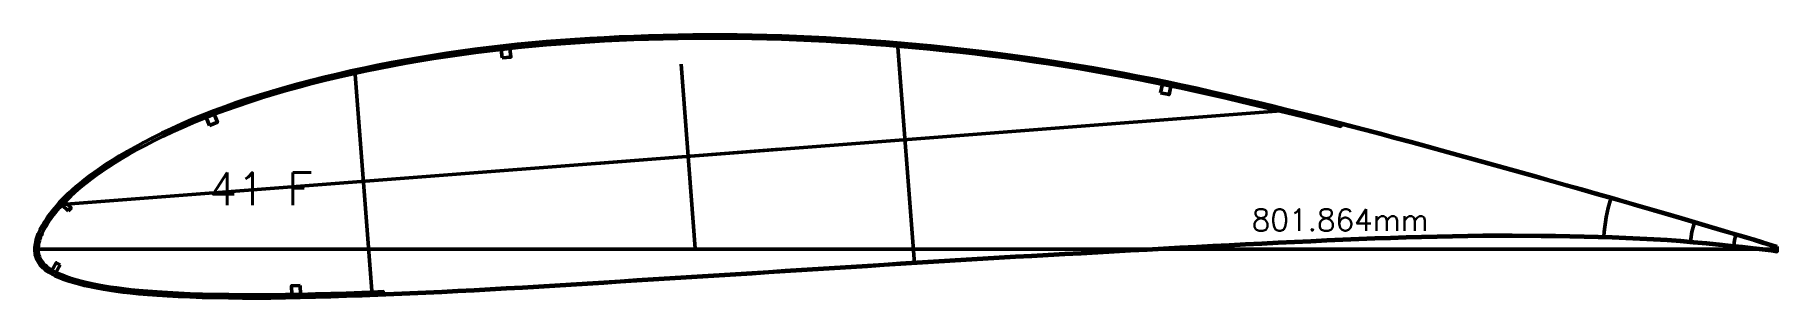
# Model space of a CAD drawing. Header units: metres. Extents: x -405 to 675, y -15418 to 133.
# Drawn here: x -301 to 501, y -8023 to -7901 of the extents above; entities that cross this region are included whole.
import ezdxf
from ezdxf.enums import TextEntityAlignment as Align

# ---------------------------------------------------------------- set-up
doc = ezdxf.new("R2010")
doc.units = ezdxf.units.M
for name, color, linetype, lineweight in [('FoilLayer', 7, 'Continuous', 50), ('RefFoilLayer', 7, 'Continuous', 50), ('StringerLayer', 7, 'Continuous', 50), ('SubLayer', 7, 'Continuous', 50), ('TextLayer', 7, 'Continuous', 50)]:
    doc.layers.add(name, color=color, linetype=linetype, lineweight=lineweight)
doc.styles.add('MSゴシック', font='romans')

msp = doc.modelspace()

# ---------------------------------------------------------------- texts
at = {"layer": 'TextLayer', "style": 'MSゴシック'}
msp.add_text('41 F', height=15, dxfattribs=at).set_placement((-220.51, -7979.76))
msp.add_text('801.864mm', height=10, dxfattribs=at).set_placement((340.79, -7994.58), align=Align.BOTTOM_RIGHT)

# ---------------------------------------------------------------- linework, layer by layer
at = {"layer": 'FoilLayer'}
msp.add_lwpolyline([(501.03, -7999.23), (498.58, -7998.44), (494.63, -7997.25), (490.37, -7995.93), (485.71, -7994.52), (480.63, -7993.02), (475.17, -7991.4), (469.38, -7989.68), (463.33, -7987.89), (457.11, -7986.05), (450.82, -7984.22), (444.49, -7982.41), (438.07, -7980.53), (431.57, -7978.62), (424.96, -7976.73), (418.25, -7974.82), (411.42, -7972.9), (404.46, -7970.94), (397.4, -7968.95), (390.25, -7966.94), (383.05, -7964.93), (375.83, -7962.91), (368.6, -7960.89), (361.38, -7958.88), (354.16, -7956.88), (346.95, -7954.9), (339.75, -7952.93), (332.58, -7950.98), (325.44, -7949.05), (318.31, -7947.15), (311.2, -7945.27), (304.1, -7943.42), (300.59, -7942.51), (300.32, -7943.53), (296.76, -7942.61), (289.7, -7940.81), (282.66, -7939.04), (275.62, -7937.3), (268.58, -7935.59), (261.55, -7933.9), (254.54, -7932.24), (247.57, -7930.61), (240.66, -7929.02), (233.79, -7927.49), (226.96, -7926), (220.15, -7924.57), (213.35, -7923.18), (206.57, -7921.84), (199.8, -7920.54), (193.05, -7919.29), (186.3, -7918.1), (179.55, -7916.95), (172.79, -7915.85), (166.02, -7914.8), (159.24, -7913.79), (152.45, -7912.83), (145.65, -7911.91), (138.85, -7911.04), (132.04, -7910.21), (125.22, -7909.43), (118.37, -7908.7), (111.51, -7908), (104.64, -7907.35), (97.76, -7906.73), (90.89, -7906.16), (84.02, -7905.64), (77.16, -7905.15), (70.31, -7904.71), (63.46, -7904.32), (56.63, -7903.98), (49.8, -7903.68), (42.97, -7903.43), (36.16, -7903.23), (29.34, -7903.08), (22.54, -7902.98), (15.74, -7902.92), (8.94, -7902.92), (2.14, -7902.96), (-4.66, -7903.05), (-11.45, -7903.19), (-18.24, -7903.38), (-25.01, -7903.61), (-31.77, -7903.9), (-38.51, -7904.23), (-45.25, -7904.61), (-51.96, -7905.04), (-58.63, -7905.52), (-65.26, -7906.04), (-71.85, -7906.62), (-78.39, -7907.25), (-84.9, -7907.95), (-91.41, -7908.72), (-97.9, -7909.54), (-104.37, -7910.42), (-110.82, -7911.35), (-117.25, -7912.34), (-123.64, -7913.39), (-130, -7914.5), (-136.32, -7915.66), (-142.59, -7916.88), (-148.81, -7918.16), (-154.99, -7919.49), (-161.1, -7920.89), (-167.16, -7922.34), (-173.17, -7923.86), (-179.13, -7925.44), (-185.01, -7927.06), (-190.78, -7928.72), (-196.42, -7930.43), (-201.94, -7932.19), (-207.35, -7934), (-212.63, -7935.88), (-217.81, -7937.81), (-222.86, -7939.78), (-227.78, -7941.81), (-232.56, -7943.86), (-237.18, -7945.95), (-241.64, -7948.06), (-245.92, -7950.17), (-249.99, -7952.26), (-253.85, -7954.33), (-257.48, -7956.36), (-260.89, -7958.36), (-264.07, -7960.32), (-267.04, -7962.24), (-269.8, -7964.1), (-272.36, -7965.9), (-274.73, -7967.63), (-276.93, -7969.31), (-278.95, -7970.92), (-280.81, -7972.48), (-282.52, -7974), (-284.11, -7975.47), (-285.57, -7976.88), (-286.93, -7978.25), (-288.18, -7979.57), (-289.33, -7980.85), (-290.4, -7982.08), (-291.38, -7983.28), (-292.29, -7984.44), (-293.12, -7985.57), (-293.89, -7986.67), (-294.6, -7987.73), (-295.24, -7988.77), (-295.84, -7989.79), (-296.39, -7990.78), (-296.89, -7991.71), (-297.32, -7992.62), (-297.71, -7993.55), (-298.06, -7994.46), (-298.37, -7995.3), (-298.62, -7996.11), (-298.82, -7996.94), (-298.97, -7997.75), (-299.09, -7998.54), (-299.17, -7999.29), (-299.2, -8000.05), (-299.19, -8000.74), (-299.14, -8001.43), (-299.03, -8002.13), (-298.86, -8002.82), (-298.62, -8003.52), (-298.33, -8004.22), (-297.97, -8004.9), (-297.54, -8005.57), (-297.05, -8006.22), (-296.49, -8006.86), (-295.86, -8007.49), (-295.17, -8008.1), (-294.41, -8008.7), (-293.6, -8009.28), (-292.71, -8009.83), (-291.77, -8010.37), (-290.74, -8010.89), (-289.64, -8011.39), (-288.46, -8011.88), (-287.2, -8012.37), (-285.86, -8012.85), (-284.43, -8013.33), (-282.91, -8013.8), (-281.29, -8014.28), (-279.56, -8014.75), (-277.71, -8015.2), (-275.71, -8015.65), (-273.56, -8016.1), (-271.24, -8016.55), (-268.74, -8017), (-266.04, -8017.44), (-263.12, -8017.88), (-259.95, -8018.29), (-256.52, -8018.68), (-252.79, -8019.05), (-248.73, -8019.39), (-244.35, -8019.72), (-239.64, -8020.03), (-234.61, -8020.3), (-229.27, -8020.52), (-223.61, -8020.7), (-217.67, -8020.84), (-211.49, -8020.95), (-205.14, -8021.03), (-198.67, -8021.06), (-192.09, -8021.04), (-185.39, -8020.95), (-178.56, -8020.81), (-171.59, -8020.64), (-164.54, -8020.44), (-157.39, -8020.2), (-150.15, -8019.94), (-142.84, -8019.66), (-140.39, -8019.56), (-140.34, -8020.61), (-135.45, -8020.42), (-128.11, -8020.11), (-120.76, -8019.79), (-113.4, -8019.44), (-106.01, -8019.07), (-98.58, -8018.68), (-91.14, -8018.29), (-83.71, -8017.88), (-76.29, -8017.46), (-68.85, -8017.02), (-61.38, -8016.55), (-53.88, -8016.08), (-46.35, -8015.61), (-38.82, -8015.15), (-31.27, -8014.68), (-23.71, -8014.2), (-16.12, -8013.72), (-8.53, -8013.24), (-0.94, -8012.76), (6.65, -8012.29), (14.24, -8011.82), (21.83, -8011.34), (29.41, -8010.86), (37, -8010.38), (44.59, -8009.9), (52.18, -8009.42), (59.77, -8008.94), (67.36, -8008.47), (74.95, -8007.99), (82.54, -8007.5), (90.12, -8007.01), (97.7, -8006.53), (105.27, -8006.05), (112.84, -8005.58), (120.4, -8005.11), (127.96, -8004.66), (135.52, -8004.2), (143.06, -8003.76), (150.6, -8003.32), (158.14, -8002.9), (165.7, -8002.48), (173.27, -8002.07), (180.85, -8001.66), (188.43, -8001.24), (196.01, -8000.81), (203.59, -8000.4), (211.16, -7999.99), (218.73, -7999.58), (226.3, -7999.18), (233.87, -7998.77), (241.42, -7998.36), (248.95, -7997.97), (256.46, -7997.59), (263.98, -7997.22), (271.51, -7996.85), (279.03, -7996.49), (286.51, -7996.13), (293.94, -7995.79), (301.32, -7995.47), (308.66, -7995.17), (315.98, -7994.88), (323.23, -7994.61), (330.4, -7994.38), (337.53, -7994.2), (344.66, -7994.04), (351.75, -7993.91), (358.78, -7993.77), (365.69, -7993.65), (372.46, -7993.6), (379.2, -7993.63), (385.95, -7993.67), (392.64, -7993.69), (399.23, -7993.76), (405.8, -7993.91), (412.34, -7994.06), (418.82, -7994.17), (425.21, -7994.33), (431.58, -7994.61), (437.98, -7994.93), (444.36, -7995.26), (450.57, -7995.61), (456.66, -7996.07), (462.72, -7996.61), (468.66, -7997.16), (474.41, -7997.71), (479.88, -7998.28), (485.06, -7998.85), (489.92, -7999.39), (494.44, -7999.91), (498.6, -8000.42), (501.17, -8000.76)], close=True, dxfattribs=at)
at = {"layer": 'RefFoilLayer'}
msp.add_lwpolyline([(501.17, -7998.8), (498.71, -7998.01), (494.77, -7996.82), (490.5, -7995.5), (485.84, -7994.09), (480.76, -7992.59), (475.3, -7990.97), (469.51, -7989.25), (463.46, -7987.46), (457.23, -7985.62), (450.95, -7983.78), (444.62, -7981.98), (438.19, -7980.1), (431.69, -7978.19), (425.09, -7976.3), (418.37, -7974.38), (411.54, -7972.47), (404.59, -7970.51), (397.52, -7968.52), (390.37, -7966.51), (383.17, -7964.49), (375.95, -7962.47), (368.72, -7960.45), (361.5, -7958.45), (354.28, -7956.45), (347.07, -7954.47), (339.87, -7952.5), (332.7, -7950.54), (325.55, -7948.62), (318.43, -7946.72), (311.31, -7944.84), (304.21, -7942.98), (297.13, -7941.15), (290.07, -7939.36), (283.02, -7937.59), (275.97, -7935.84), (268.93, -7934.13), (261.89, -7932.44), (254.88, -7930.78), (247.9, -7929.15), (240.98, -7927.56), (234.11, -7926.02), (227.27, -7924.53), (220.45, -7923.1), (213.65, -7921.71), (206.85, -7920.36), (200.08, -7919.06), (193.31, -7917.82), (186.55, -7916.62), (179.79, -7915.47), (173.02, -7914.37), (166.24, -7913.32), (159.45, -7912.31), (152.65, -7911.34), (145.84, -7910.42), (139.03, -7909.55), (132.21, -7908.72), (125.38, -7907.94), (118.52, -7907.2), (111.65, -7906.51), (104.77, -7905.85), (97.89, -7905.24), (91.01, -7904.67), (84.13, -7904.14), (77.26, -7903.66), (70.39, -7903.22), (63.54, -7902.83), (56.69, -7902.48), (49.85, -7902.18), (43.02, -7901.94), (36.19, -7901.73), (29.37, -7901.58), (22.55, -7901.48), (15.74, -7901.42), (8.93, -7901.42), (2.12, -7901.46), (-4.69, -7901.55), (-11.49, -7901.69), (-18.29, -7901.88), (-25.07, -7902.11), (-31.84, -7902.4), (-38.6, -7902.73), (-45.34, -7903.12), (-52.06, -7903.55), (-58.75, -7904.02), (-65.39, -7904.55), (-71.99, -7905.12), (-78.55, -7905.76), (-85.08, -7906.46), (-91.6, -7907.23), (-98.1, -7908.05), (-104.59, -7908.93), (-111.05, -7909.87), (-117.49, -7910.86), (-123.9, -7911.92), (-130.27, -7913.02), (-136.6, -7914.19), (-142.89, -7915.41), (-149.13, -7916.69), (-155.32, -7918.03), (-161.45, -7919.43), (-167.53, -7920.89), (-173.55, -7922.41), (-179.53, -7924), (-185.42, -7925.62), (-191.21, -7927.29), (-196.88, -7929), (-202.42, -7930.77), (-207.85, -7932.59), (-213.16, -7934.47), (-218.36, -7936.41), (-223.43, -7938.4), (-228.38, -7940.43), (-233.18, -7942.5), (-237.82, -7944.6), (-242.3, -7946.72), (-246.6, -7948.84), (-250.7, -7950.94), (-254.59, -7953.02), (-258.24, -7955.07), (-261.67, -7957.09), (-264.88, -7959.06), (-267.87, -7960.99), (-270.66, -7962.87), (-273.25, -7964.69), (-275.65, -7966.44), (-277.86, -7968.14), (-279.91, -7969.77), (-281.8, -7971.36), (-283.54, -7972.9), (-285.15, -7974.39), (-286.64, -7975.83), (-288.02, -7977.22), (-289.29, -7978.56), (-290.47, -7979.87), (-291.56, -7981.13), (-292.57, -7982.36), (-293.49, -7983.55), (-294.35, -7984.71), (-295.14, -7985.84), (-295.87, -7986.94), (-296.54, -7988.01), (-297.15, -7989.06), (-297.72, -7990.08), (-298.24, -7991.07), (-298.7, -7992.05), (-299.11, -7993.01), (-299.47, -7993.95), (-299.8, -7994.86), (-300.08, -7995.77), (-300.29, -7996.66), (-300.45, -7997.53), (-300.58, -7998.39), (-300.66, -7999.23), (-300.7, -8000.05), (-300.69, -8000.86), (-300.62, -8001.68), (-300.49, -8002.5), (-300.28, -8003.31), (-300, -8004.12), (-299.65, -8004.92), (-299.23, -8005.71), (-298.74, -8006.47), (-298.18, -8007.21), (-297.55, -8007.93), (-296.85, -8008.62), (-296.09, -8009.28), (-295.27, -8009.93), (-294.39, -8010.55), (-293.45, -8011.14), (-292.44, -8011.71), (-291.36, -8012.25), (-290.22, -8012.77), (-289, -8013.28), (-287.71, -8013.78), (-286.34, -8014.27), (-284.88, -8014.76), (-283.33, -8015.24), (-281.68, -8015.73), (-279.92, -8016.2), (-278.04, -8016.67), (-276.02, -8017.12), (-273.85, -8017.57), (-271.51, -8018.02), (-268.98, -8018.48), (-266.26, -8018.92), (-263.31, -8019.36), (-260.12, -8019.78), (-256.67, -8020.18), (-252.91, -8020.54), (-248.84, -8020.89), (-244.44, -8021.22), (-239.72, -8021.53), (-234.68, -8021.79), (-229.31, -8022.02), (-223.65, -8022.2), (-217.69, -8022.34), (-211.51, -8022.45), (-205.15, -8022.53), (-198.66, -8022.56), (-192.07, -8022.54), (-185.36, -8022.45), (-178.52, -8022.31), (-171.55, -8022.14), (-164.49, -8021.94), (-157.33, -8021.7), (-150.09, -8021.43), (-142.78, -8021.16), (-135.43, -8020.87), (-128.09, -8020.56), (-120.74, -8020.24), (-113.38, -8019.89), (-105.99, -8019.52), (-98.56, -8019.13), (-91.12, -8018.74), (-83.68, -8018.33), (-76.26, -8017.91), (-68.82, -8017.47), (-61.35, -8017), (-53.85, -8016.53), (-46.33, -8016.06), (-38.79, -8015.6), (-31.24, -8015.13), (-23.68, -8014.65), (-16.09, -8014.17), (-8.51, -8013.69), (-0.92, -8013.21), (6.68, -8012.74), (14.27, -8012.27), (21.85, -8011.79), (29.44, -8011.31), (37.03, -8010.83), (44.62, -8010.34), (52.21, -8009.87), (59.8, -8009.39), (67.39, -8008.92), (74.98, -8008.44), (82.57, -8007.95), (90.15, -8007.46), (97.73, -8006.98), (105.3, -8006.5), (112.87, -8006.03), (120.43, -8005.56), (127.99, -8005.1), (135.54, -8004.65), (143.09, -8004.21), (150.62, -8003.77), (158.17, -8003.35), (165.72, -8002.93), (173.3, -8002.52), (180.88, -8002.11), (188.46, -8001.68), (196.04, -8001.26), (203.61, -8000.84), (211.18, -8000.43), (218.76, -8000.03), (226.33, -7999.63), (233.89, -7999.22), (241.44, -7998.81), (248.97, -7998.42), (256.48, -7998.04), (264, -7997.67), (271.53, -7997.3), (279.05, -7996.94), (286.53, -7996.58), (293.96, -7996.24), (301.33, -7995.92), (308.68, -7995.62), (316, -7995.33), (323.24, -7995.06), (330.41, -7994.83), (337.54, -7994.65), (344.66, -7994.49), (351.76, -7994.36), (358.79, -7994.22), (365.69, -7994.1), (372.45, -7994.05), (379.2, -7994.08), (385.95, -7994.12), (392.63, -7994.14), (399.22, -7994.21), (405.79, -7994.36), (412.34, -7994.51), (418.81, -7994.62), (425.2, -7994.78), (431.56, -7995.06), (437.96, -7995.38), (444.33, -7995.71), (450.54, -7996.05), (456.62, -7996.52), (462.67, -7997.06), (468.62, -7997.61), (474.36, -7998.16), (479.83, -7998.72), (485.01, -7999.3), (489.87, -7999.84), (494.38, -8000.36), (498.54, -8000.86), (501.11, -8001.2)], close=True, dxfattribs=at)
at = {"layer": 'StringerLayer'}
for points in [[(-85.6, -7912.05), (-81.62, -7911.62), (-82.05, -7907.65), (-86.02, -7908.08), (-85.6, -7912.05)], [(217.42, -7928.08), (221.33, -7928.9), (222.16, -7924.99), (218.25, -7924.16), (217.42, -7928.08)], [(-220.37, -7943.1), (-216.64, -7941.65), (-218.1, -7937.92), (-221.83, -7939.38), (-220.37, -7943.1)], [(-285.37, -7982.42), (-283.99, -7980.96), (-286.89, -7978.21), (-288.27, -7979.67), (-285.37, -7982.42)], [(-289.11, -8007.27), (-290.85, -8006.29), (-292.82, -8009.78), (-291.07, -8010.76), (-289.11, -8007.27)], [(-178.53, -8016.81), (-182.53, -8016.89), (-182.45, -8020.89), (-178.45, -8020.81), (-178.53, -8016.81)]]:
    msp.add_lwpolyline(points, dxfattribs=at)
at = {"layer": 'SubLayer'}
for p, q in [((96.28, -7905.1), (104.09, -8006.58)), ((-153.5, -7917.64), (-145.52, -8021.26)), ((-3.27, -7914.85), (3.27, -7999.79)), ((276.72, -7936.03), (-290.28, -7979.66)), ((-42.16, -7960.57), (42.16, -7954.08)), ((-300.7, -8000), (501.17, -8000))]:
    msp.add_line(p, q, dxfattribs=at)
for radius, start, end in [(80, 163.02334, 175.86775), (40, 162.25797, 174.95793), (20, 161.02643, 175.48713)]:
    msp.add_arc((501.17, -8000), radius, start, end, dxfattribs=at)

msp.set_redraw_order([(e.dxf.handle, doc.entitydb.next_handle()) for e in msp.query("TEXT MTEXT ATTDEF DIMENSION ARC_DIMENSION")])  # texts and dimensions are drawn at this point

doc.saveas('drawing.dxf')
